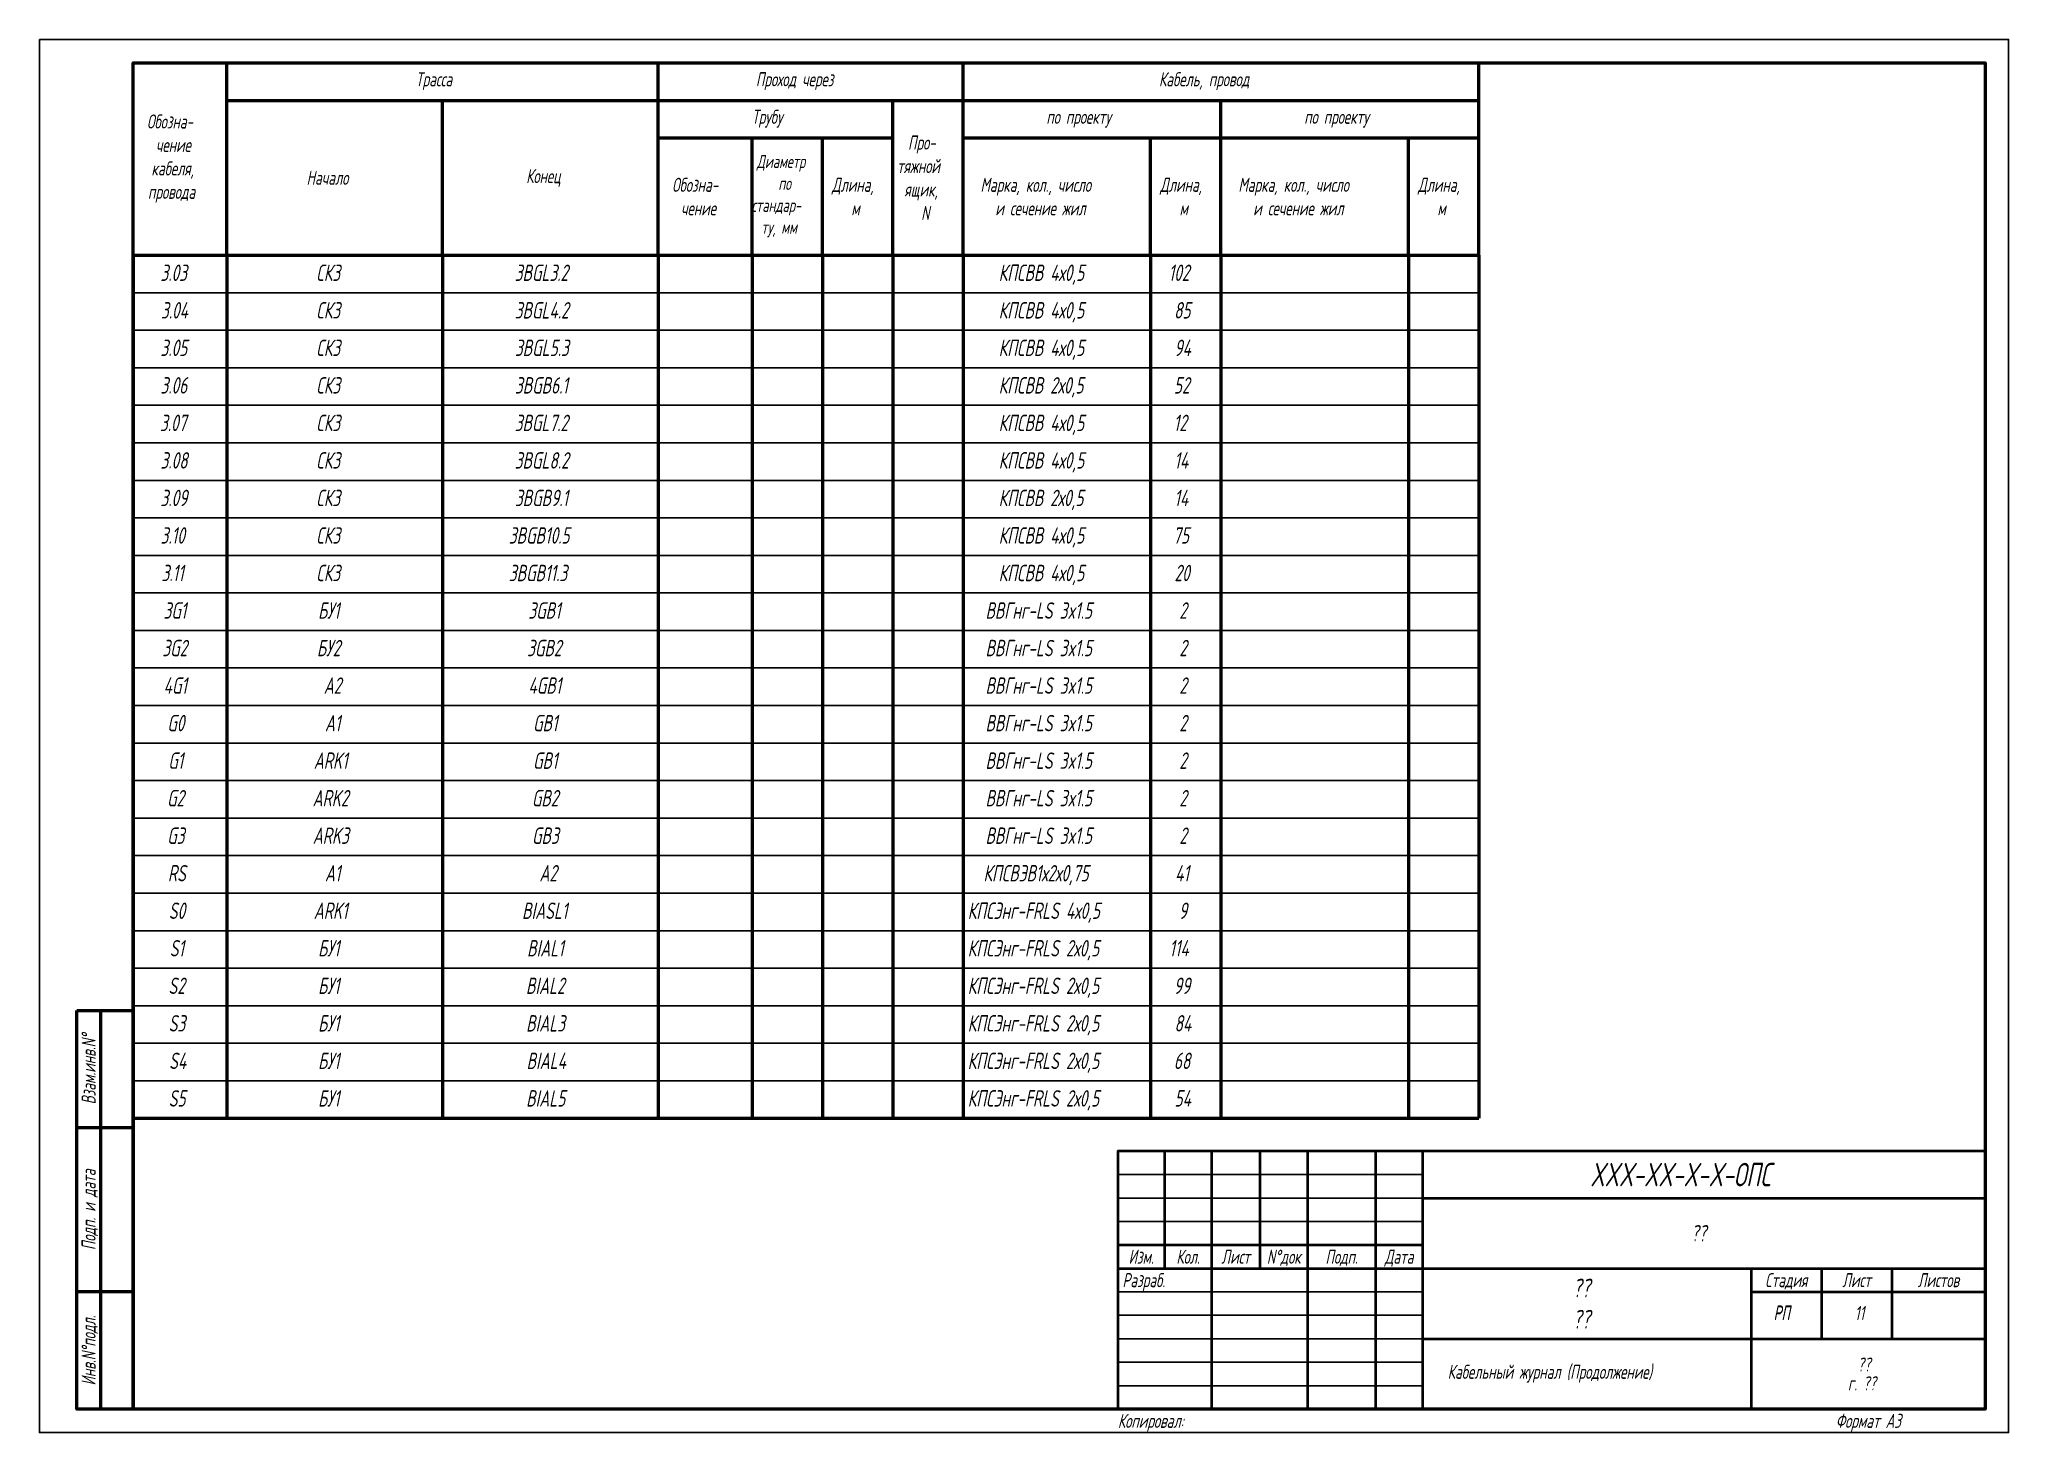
# Model space of a CAD drawing. Extents: x 0 to 1720, y -2086 to 3873.
# Drawn here: x 0 to 420, y 596 to 893 of the extents above; entities that cross this region are included whole.
import ezdxf
from ezdxf.enums import TextEntityAlignment as Align

# ---------------------------------------------------------------- set-up
doc = ezdxf.new("R2010")
doc.units = 0
doc.layers.add('FORMAT', color=134, linetype='Continuous')
doc.layers.add('TEXT', color=4, linetype='Continuous')
doc.layers.add('TABLE', color=7, linetype='Continuous', lineweight=50)
doc.styles.add('R2_5', font='romant.shx', dxfattribs={"width": 0.65, "oblique": 12, "height": 2.5})

msp = doc.modelspace()

# ---------------------------------------------------------------- texts
at = {"style": 'R2_5', "oblique": 12, "width": 0.65}
for s, p in [('3.03', (25.82, 841.5)), ('СК3', (59.07, 841.5)), ('3BGL3.2', (101.37, 841.5)), ('КПСВВ 4х0,5', (204.6, 841.5)), ('102', (240.84, 841.5)), ('3.04', (25.92, 833.5)), ('СК3', (59.07, 833.5)), ('3BGL4.2', (101.37, 833.5)), ('КПСВВ 4х0,5', (204.6, 833.5)), ('85', (242, 833.5)), ('3.05', (25.82, 825.5)), ('СК3', (59.07, 825.5)), ('3BGL5.3', (101.41, 825.5)), ('КПСВВ 4х0,5', (204.6, 825.5)), ('94', (242.07, 825.5)), ('3.06', (25.82, 817.5)), ('СК3', (59.07, 817.5)), ('3BGB6.1', (101.41, 817.5)), ('КПСВВ 2х0,5', (204.6, 817.5)), ('52', (241.96, 817.5)), ('3.07', (25.71, 809.5)), ('СК3', (59.07, 809.5)), ('3BGL7.2', (101.37, 809.5)), ('КПСВВ 4х0,5', (204.6, 809.5)), ('12', (241.92, 809.5)), ('3.08', (25.82, 801.5)), ('СК3', (59.07, 801.5)), ('3BGL8.2', (101.37, 801.5)), ('КПСВВ 4х0,5', (204.6, 801.5)), ('14', (242.06, 801.5)), ('3.09', (25.82, 793.5)), ('СК3', (59.07, 793.5)), ('3BGB9.1', (101.41, 793.5)), ('КПСВВ 2х0,5', (204.6, 793.5)), ('14', (242.06, 793.5)), ('3.10', (25.84, 785.5)), ('СК3', (59.07, 785.5)), ('3BGB10.5', (100.11, 785.5)), ('КПСВВ 4х0,5', (204.6, 785.5)), ('75', (241.8, 785.5)), ('3.11', (26.04, 777.5)), ('СК3', (59.07, 777.5)), ('3BGB11.3', (100.11, 777.5)), ('КПСВВ 4х0,5', (204.6, 777.5)), ('20', (242.09, 777.5)), ('3G1', (26.47, 769.5)), ('БУ1', (59.43, 769.5)), ('3GB1', (104.28, 769.5)), ('ВВГнг-LS 3x1.5', (201.79, 769.5)), ('2', (243.12, 769.5)), ('3G2', (26.22, 761.5)), ('БУ2', (59.18, 761.5)), ('3GB2', (104.02, 761.5)), ('ВВГнг-LS 3x1.5', (201.79, 761.5)), ('2', (243.12, 761.5)), ('4G1', (26.49, 753.5)), ('A2', (60.64, 753.5)), ('4GB1', (104.3, 753.5)), ('ВВГнг-LS 3x1.5', (201.79, 753.5)), ('2', (243.12, 753.5)), ('G0', (27.28, 745.5)), ('A1', (60.89, 745.5)), ('GB1', (105.29, 745.5)), ('ВВГнг-LS 3x1.5', (201.79, 745.5)), ('2', (243.12, 745.5)), ('G1', (27.48, 737.5)), ('ARK1', (58.51, 737.5)), ('GB1', (105.29, 737.5)), ('ВВГнг-LS 3x1.5', (201.79, 737.5)), ('2', (243.12, 737.5)), ('G2', (27.23, 729.5)), ('ARK2', (58.26, 729.5)), ('GB2', (105.04, 729.5)), ('ВВГнг-LS 3x1.5', (201.79, 729.5)), ('2', (243.12, 729.5)), ('G3', (27.26, 721.5)), ('ARK3', (58.29, 721.5)), ('GB3', (105.07, 721.5)), ('ВВГнг-LS 3x1.5', (201.79, 721.5)), ('2', (243.12, 721.5)), ('RS', (27.41, 713.5)), ('A1', (60.89, 713.5)), ('A2', (106.64, 713.5)), ('КПСВЭВ1х2х0,75', (201.35, 713.5)), ('41', (242.23, 713.5)), ('S0', (27.59, 705.5)), ('ARK1', (58.51, 705.5)), ('BIASL1', (102.94, 705.5)), ('КПСЭнг-FRLS 4х0,5', (197.99, 705.5)), ('9', (243.04, 705.5)), ('S1', (27.79, 697.5)), ('БУ1', (59.43, 697.5)), ('BIAL1', (104.02, 697.5)), ('КПСЭнг-FRLS 2х0,5', (197.99, 697.5)), ('114', (240.98, 697.5)), ('S2', (27.53, 689.5)), ('БУ1', (59.43, 689.5)), ('BIAL2', (103.77, 689.5)), ('КПСЭнг-FRLS 2х0,5', (197.99, 689.5)), ('99', (241.96, 689.5)), ('S3', (27.57, 681.5)), ('БУ1', (59.43, 681.5)), ('BIAL3', (103.81, 681.5)), ('КПСЭнг-FRLS 2х0,5', (197.99, 681.5)), ('84', (242.1, 681.5)), ('S4', (27.67, 673.5)), ('БУ1', (59.43, 673.5)), ('BIAL4', (103.91, 673.5)), ('КПСЭнг-FRLS 2х0,5', (197.99, 673.5)), ('68', (241.96, 673.5)), ('S5', (27.57, 665.5)), ('БУ1', (59.43, 665.5)), ('BIAL5', (103.81, 665.5)), ('КПСЭнг-FRLS 2х0,5', (197.99, 665.5)), ('54', (242.1, 665.5))]:
    msp.add_text(s, height=3.5, dxfattribs=at).set_placement(p)
at = {"layer": 'FORMAT', "style": 'R2_5', "oblique": 12, "width": 0.65}
for s, height, p in [('Трасса', 3, (80.28, 883)), ('Проход через', 3, (152.82, 883)), ('Кабель, провод', 3, (238.79, 883)), ('Трубу', 3, (151.96, 875)), ('Обозна-', 3, (22.95, 874)), ('по проекту', 3, (214.77, 875)), ('по проекту', 3, (269.77, 875)), ('чение', 3, (24.85, 869)), ('Про-', 3, (185.26, 869.5)), ('кабеля,', 3, (23.89, 864)), ('Конец', 3, (103.82, 862.36)), ('Диаметр', 2.8, (153.02, 865.57)), ('тяжной', 3, (182.93, 864.5)), ('провода', 3, (23.16, 859)), ('Начало', 3, (56.98, 862)), ('Обозна-', 3, (134.95, 860.5)), ('по', 2.8, (157.61, 860.9)), ('Длина,', 3, (169.04, 860.5)), ('ящик,', 3, (184.5, 859.5)), ('Марка, кол., число', 3, (200.72, 860.5)), ('Длина,', 3, (239.04, 860.5)), ('Марка, кол., число', 3, (255.72, 860.5)), ('Длина,', 3, (294.04, 860.5)), ('чение', 3, (136.85, 855.5)), ('стандар-', 2.8, (151.91, 856.23)), ('м', 3, (173.17, 855.5)), ('N', 3, (188.07, 854.5)), ('и сечение жил', 3, (203.88, 855.5)), ('м', 3, (243.17, 855.5)), ('и сечение жил', 3, (258.88, 855.5)), ('м', 3, (298.17, 855.5)), ('ту, мм', 2.8, (153.97, 851.57)), ('Разраб.', 3, (231, 627)), ('??', 3, (387.79, 609)), ('г. ??', 3, (385.74, 605))]:
    msp.add_text(s, height=height, dxfattribs=at).set_placement(p)
for s, p in [('Изм.', (235, 632)), ('Кол.', (245, 632)), ('Лист', (255.16, 632)), ('N%%dдок', (265.41, 632)), ('Подп.', (277.75, 632)), ('Дата', (290, 632))]:
    msp.add_text(s, height=3, dxfattribs=at).set_placement(p, align=Align.CENTER)
at = {"layer": 'FORMAT', "style": 'R2_5', "width": 0.65}
for s, oblique, p in [('Стадия', 12, (372.58, 628.5)), ('Лист', 12, (387.58, 628.5)), ('Листов', 12, (405.04, 628.5)), ('Формат А3', 15, (390.04, 598.5))]:
    msp.add_text(s, height=3, dxfattribs=dict(at, oblique=oblique)).set_placement(p, align=Align.MIDDLE_CENTER)
at = {"layer": 'FORMAT', "style": 'R2_5', "oblique": 15, "width": 0.65}
msp.add_text('Копировал:', height=3, dxfattribs=at).set_placement((230, 598.5), align=Align.MIDDLE_LEFT)
at = {"layer": 'TEXT', "style": 'R2_5', "oblique": 12, "width": 0.65}
for s, p in [('Взам.инв.N%%d', (10.5, 673.5)), ('Подп. и дата', (10.5, 643.5)), ('Инв.N%%dподл.', (10.5, 613.5))]:
    msp.add_text(s, height=3, rotation=90, dxfattribs=at).set_placement(p, align=Align.MIDDLE_CENTER)
for s, height, p in [('XXX-XX-X-X-ОПС', 5, (330.77, 648.5)), ('??', 3.5, (352.28, 636.75)), ('??', 4, (327.05, 624.83)), ('??', 4, (327.05, 618.17)), ('Кабельный журнал (Продолжение)', 3, (300.37, 607.46))]:
    msp.add_text(s, height=height, dxfattribs=at).set_placement(p)
for s, p in [('РП', (371.63, 621.62)), ('РП', (371.63, 621.49)), ('11', (388.22, 621.49))]:
    msp.add_text(s, height=3, dxfattribs=at).set_placement(p, align=Align.MIDDLE_CENTER)

# ---------------------------------------------------------------- linework, layer by layer
for p, q in [((20, 839), (307, 839)), ((20, 831), (307, 831)), ((20, 823), (307, 823)), ((20, 815), (307, 815)), ((20, 807), (307, 807)), ((20, 799), (307, 799)), ((20, 791), (307, 791)), ((20, 783), (307, 783)), ((20, 775), (307, 775)), ((20, 767), (307, 767)), ((20, 759), (307, 759)), ((20, 751), (307, 751)), ((20, 743), (307, 743)), ((20, 735), (307, 735)), ((20, 727), (307, 727)), ((20, 719), (307, 719)), ((20, 711), (307, 711)), ((20, 703), (307, 703)), ((20, 695), (307, 695)), ((20, 687), (307, 687)), ((20, 679), (307, 679)), ((20, 671), (307, 671))]:
    msp.add_line(p, q)
at = {"layer": 'FORMAT', "lineweight": 50}
for p, q in [((13, 686), (13, 601)), ((20, 661), (8, 661)), ((20, 626), (8, 626))]:
    msp.add_line(p, q, dxfattribs=at)
at = {"layer": 'FORMAT', "lineweight": 40}
for p, q in [((240, 656), (240, 631)), ((250, 656), (250, 601)), ((260.31, 656), (260.31, 631)), ((270.5, 656), (270.5, 601)), ((285, 656), (285, 601)), ((295, 656), (295, 601)), ((295, 646), (415, 646)), ((230, 636), (295, 636)), ((230, 631), (415, 631)), ((365.08, 631), (365.08, 601)), ((380.08, 631), (380.08, 616)), ((395.08, 631), (395.08, 616)), ((365.08, 626), (415, 626)), ((295, 616), (415, 616))]:
    msp.add_line(p, q, dxfattribs=at)
at = {"layer": 'FORMAT', "lineweight": -3}
for p, q in [((230, 651), (295, 651)), ((295, 646), (230, 646)), ((230, 641), (295, 641)), ((230, 626), (295, 626)), ((230, 621), (295, 621)), ((295, 616), (230, 616)), ((230, 611), (295, 611)), ((230, 606), (295, 606))]:
    msp.add_line(p, q, dxfattribs=at)
at = {"layer": 'FORMAT'}
msp.add_lwpolyline([(0, 893), (420, 893), (420, 596), (0, 596)], close=True, dxfattribs=at)
at = {"layer": 'FORMAT', "lineweight": 50}
for points in [[(20, 601), (20, 888), (415, 888), (415, 601)], [(8, 686), (20, 686), (20, 601), (8, 601)]]:
    msp.add_lwpolyline(points, close=True, dxfattribs=at)
at = {"layer": 'FORMAT', "lineweight": 40}
msp.add_lwpolyline([(230, 601), (415, 601), (415, 656), (230, 656)], close=True, dxfattribs=at)
at = {"layer": 'TABLE'}
for p, q in [((20, 888), (307, 888)), ((20, 847), (20, 888)), ((40, 847), (40, 888)), ((132, 847), (132, 888)), ((197, 847), (197, 888)), ((307, 847), (307, 888)), ((40, 880), (307, 880)), ((86, 847), (86, 880)), ((182, 847), (182, 880)), ((252, 847), (252, 880)), ((132, 872), (182, 872)), ((152, 847), (152, 872)), ((167, 847), (167, 872)), ((197, 872), (307, 872)), ((237, 847), (237, 872)), ((292, 847), (292, 872)), ((20, 847), (20, 663)), ((20, 847), (307, 847)), ((40, 847), (40, 663)), ((86, 847), (86, 663)), ((132, 847), (132, 663)), ((152, 847), (152, 663)), ((167, 847), (167, 663)), ((182, 847), (182, 663)), ((197, 847), (197, 663)), ((237, 847), (237, 663)), ((252, 847), (252, 663)), ((292, 847), (292, 663)), ((307, 847), (307, 663)), ((20, 663), (307, 663))]:
    msp.add_line(p, q, dxfattribs=at)

msp.set_redraw_order([(e.dxf.handle, doc.entitydb.next_handle()) for e in msp.query("TEXT MTEXT ATTDEF DIMENSION ARC_DIMENSION")])  # texts and dimensions are drawn at this point

doc.saveas('drawing.dxf')
